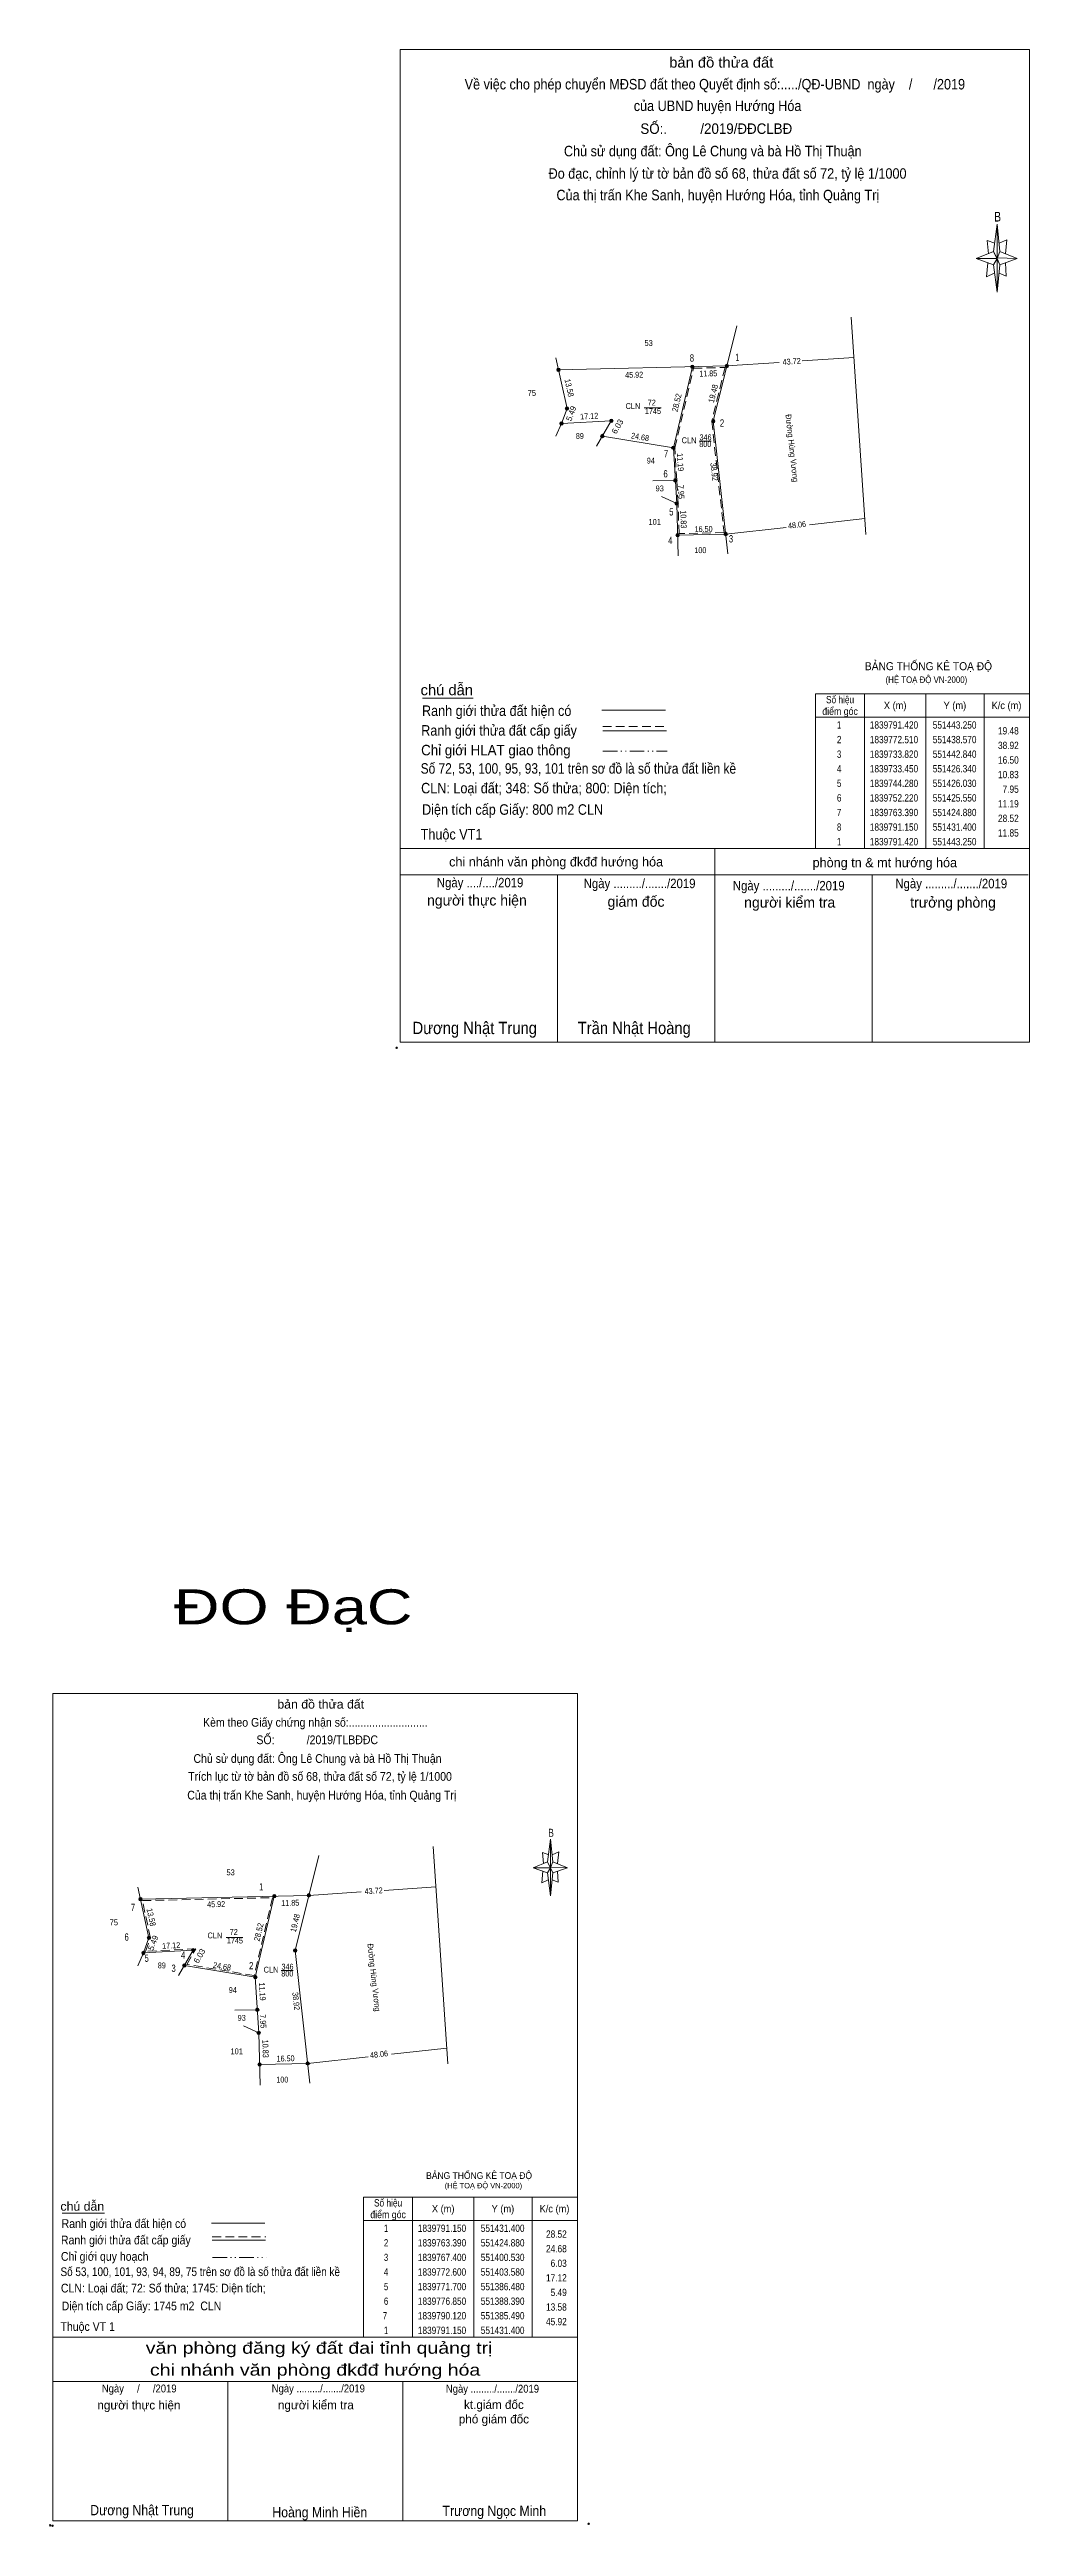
# Model space of a CAD drawing. Header units: metres. Extents: x 550018 to 551491, y 1839052 to 1839902.
# Drawn here: x 550873 to 551209, y 1839052 to 1839902 of the extents above; entities that cross this region are included whole.
import ezdxf
from ezdxf.enums import TextEntityAlignment as Align

# ---------------------------------------------------------------- set-up
doc = ezdxf.new("R2010")
doc.units = ezdxf.units.M
doc.header["$PDMODE"] = 32
doc.header["$PDSIZE"] = 0.5
for name, pattern in [('DASH_DOUBLE_DOT', [9.2, 5, -1.2, 0.3, -1.2, 0.3, -1.2]), ('DOTTED', [1.5, 0.3, -1.2]), ('MEDIUM_DASHED', [4.5, 3, -1.5]), ('SHORT_DASHED', [2.7, 1.5, -1.2])]:
    doc.linetypes.add(name, pattern=pattern)
for name, color, linetype, lineweight in [('1', 7, 'DOTTED', 13), ('17', 7, 'Continuous', 13), ('2', 7, 'SHORT_DASHED', 13), ('28', 7, 'Continuous', 13), ('5', 7, 'Continuous', 13), ('6', 7, 'Continuous', 13), ('63', 7, 'Continuous', 13)]:
    doc.layers.add(name, color=color, linetype=linetype, lineweight=lineweight)

msp = doc.modelspace()

# ---------------------------------------------------------------- texts
at = {"layer": '1'}
for s, width, p in [('53', 0.8, (551078.565, 1839799.96)), ('75', 0.8, (551038.5, 1839782.82)), ('CLN', 0.95, (551073.175, 1839778.35)), ('1745', 0.85, (551080.05, 1839776.61)), ('72', 0.85, (551079.645, 1839779.54)), ('89', 0.85, (551054.965, 1839768.07)), ('CLN', 0.95, (551092.435, 1839766.62)), ('800', 0.85, (551098.005, 1839765.29)), ('346', 0.85, (551098.09, 1839767.64)), ('94', 0.85, (551079.32, 1839759.64)), ('93', 0.8, (551082.365, 1839750.1)), ('101', 0.8, (551080.655, 1839738.62)), ('100', 0.85, (551096.305, 1839728.93)), ('53', 0.8, (550935.125, 1839275.68)), ('75', 0.8, (550895.06, 1839258.54)), ('72', 0.85, (550936.205, 1839255.26)), ('CLN', 0.95, (550929.735, 1839254.07)), ('1745', 0.85, (550936.61, 1839252.33)), ('89', 0.85, (550911.525, 1839243.79)), ('CLN', 0.95, (550948.995, 1839242.34)), ('800', 0.85, (550954.565, 1839241.01)), ('346', 0.85, (550954.65, 1839243.36)), ('94', 0.85, (550935.88, 1839235.36)), ('93', 0.8, (550938.925, 1839225.82)), ('101', 0.8, (550937.215, 1839214.34)), ('100', 0.85, (550952.865, 1839204.65))]:
    msp.add_text(s, height=2, dxfattribs=dict(at, width=width)).set_placement(p, align=Align.CENTER)
for s, height, width, p in [('BẢNG THỐNG KÊ TOẠ ĐỘ ', 2.3, 0.95, (551002.2, 1839171.62)), ('(HỆ TOẠ ĐỘ VN-2000)', 1.86, 0.9, (551008.6, 1839168.38))]:
    msp.add_text(s, height=height, dxfattribs=dict(at, width=width)).set_placement(p)
at = {"layer": '2', "width": 0.95}
for p in [(551088.46, 1839777.18), (550945.02, 1839252.9)]:
    msp.add_text('28.52', height=2, rotation=76.782, dxfattribs=at).set_placement(p)
at = {"layer": '28'}
for s, height, width, p in [('bản đồ thửa đất', 3.6, 1.05, (551103.485, 1839895.36)), ('Về việc cho phép chuyển MĐSD đất theo Quyết định số:...../QĐ-UBND  ngày    /      /2019', 3.6, 0.9, (551101.29, 1839887.88)), ('của UBND huyện Hướng Hóa', 3.6, 0.9, (551102.23, 1839880.48)), ('SỐ:.         /2019/ĐĐCLBĐ', 3.6, 0.95, (551101.785, 1839872.64)), ('Chủ sử dụng đất: Ông Lê Chung và bà Hồ Thị Thuận', 3.6, 0.9, (551100.58, 1839864.96)), ('Đo đạc, chỉnh lý từ tờ bản đồ số 68, thửa đất số 72, tỷ lệ 1/1000 ', 3.6, 0.9, (551106.25, 1839857.28)), ('Của thị trấn Khe Sanh, huyện Hướng Hóa, tỉnh Quảng Trị', 3.6, 0.9, (551102.315, 1839849.88)), ('B', 3.306, 0.8, (551198.315, 1839842.61)), ('BẢNG THỐNG KÊ TOẠ ĐỘ ', 2.76, 0.95, (551175.08, 1839688.79)), ('(HỆ TOẠ ĐỘ VN-2000)', 2.24, 0.9, (551173.875, 1839684.42)), ('Ngày ..../..../2019', 3.24, 0.9, (551020.735, 1839614.37)), ('Ngày ........./......./2019', 3.24, 0.9, (551075.475, 1839614.08)), ('Ngày ........./......./2019', 3.24, 0.9, (551126.635, 1839613.32)), ('Ngày ........./......./2019', 3.24, 0.9, (551182.415, 1839614.04)), ('Dương Nhật Trung', 4.2, 0.9, (551018.9, 1839564.06)), ('Trần Nhật Hoàng', 4.2, 0.9, (551073.65, 1839564.06))]:
    msp.add_text(s, height=height, dxfattribs=dict(at, width=width)).set_placement(p, align=Align.CENTER)
for s, width, p in [('chú dẫn', 1.05, (551000.31, 1839680.22)), ('Ranh giới thửa đất hiện có ', 0.9, (551000.79, 1839673.12)), ('Ranh giới thửa đất cấp giấy', 0.9, (551000.52, 1839666.36)), ('Số 72, 53, 100, 95, 93, 101 trên sơ đồ là số thửa đất liền kề', 0.85, (551000.34, 1839653.32)), ('Chỉ giới HLAT giao thông', 0.95, (551000.5, 1839659.61)), ('CLN: Loại đất; 348: Số thửa; 800: Diện tích;', 0.9, (551000.5, 1839646.58)), ('Diện tích cấp Giấy: 800 m2 CLN', 0.9, (551000.82, 1839639.24)), ('Thuộc VT1', 0.9, (551000.34, 1839630.76))]:
    msp.add_text(s, height=3.6, dxfattribs=dict(at, width=width)).set_placement(p)
for s, height, p in [('chi nhánh văn phòng đkđđ hướng hóa', 3.24, (551046.82, 1839621.52)), ('phòng tn & mt hướng hóa', 3.24, (551159.615, 1839621.24)), ('người thực hiện', 3.6, (551019.64, 1839608.13)), ('giám đốc', 3.6, (551074.24, 1839607.7)), ('người kiểm tra', 3.6, (551126.975, 1839607.41)), ('trưởng phòng', 3.6, (551183.015, 1839607.41))]:
    msp.add_text(s, height=height, dxfattribs=at).set_placement(p, align=Align.CENTER)
at = {"layer": '5'}
for s, height, width, p in [('ĐO ĐạC', 12, 1.35, (550956.6, 1839361.72)), ('bản đồ thửa đất', 3, 1.05, (550966.05, 1839332.84)), ('Kèm theo Giấy chứng nhận số:...........................', 3, 0.9, (550964.21, 1839326.62)), ('SỐ:           /2019/TLBĐĐC', 3, 0.9, (550964.85, 1839320.64)), ('Chủ sử dụng đất: Ông Lê Chung và bà Hồ Thị Thuận', 3, 0.9, (550964.945, 1839314.22)), ('Trích lục từ tờ bản đồ số 68, thửa đất số 72, tỷ lệ 1/1000', 3, 0.9, (550965.81, 1839308.08)), ('Của thị trấn Khe Sanh, huyện Hướng Hóa, tỉnh Quảng Trị', 3, 0.9, (550966.4, 1839301.66)), ('B', 2.755, 0.8, (551045.07, 1839288.88)), ('văn phòng đăng ký đất đai tỉnh quảng trị', 4, 1.25, (550965.5, 1839111.68)), ('chi nhánh văn phòng đkđđ hướng hóa', 4, 1.25, (550964.12, 1839104.16)), ('Ngày     /     /2019', 2.7, 0.9, (550903.77, 1839098.42)), ('Ngày ........./......./2019', 2.7, 0.9, (550965.22, 1839098.44)), ('Ngày ........./......./2019', 2.7, 0.9, (551024.98, 1839098.34)), ('Dương Nhật Trung', 3.5, 0.9, (550904.73, 1839056.32)), ('Hoàng Minh Hiền', 3.5, 0.9, (550965.72, 1839055.6)), ('Trương Ngọc Minh', 3.5, 0.9, (551025.61, 1839056.06))]:
    msp.add_text(s, height=height, dxfattribs=dict(at, width=width)).set_placement(p, align=Align.CENTER)
for s, p in [('người thực hiện', (550903.67, 1839092.58)), ('người kiểm tra', (550964.38, 1839092.62)), ('kt.giám đốc', (551025.48, 1839092.74)), ('phó giám đốc', (551025.48, 1839087.79))]:
    msp.add_text(s, height=3, dxfattribs=at).set_placement(p, align=Align.CENTER)
at = {"layer": '6'}
for s, width, p in [('chú dẫn', 1.05, (550876.74, 1839160.72)), ('Ranh giới thửa đất hiện có ', 0.9, (550877.14, 1839154.8)), ('Chỉ giới quy hoạch', 0.9, (550876.9, 1839143.54)), ('Ranh giới thửa đất cấp giấy', 0.9, (550876.92, 1839149.16)), ('Số 53, 100, 101, 93, 94, 89, 75 trên sơ đồ là số thửa đất liền kề', 0.85, (550876.76, 1839138.3)), ('CLN: Loại đất; 72: Số thửa; 1745: Diện tích;', 0.9, (550876.9, 1839132.68)), ('Diện tích cấp Giấy: 1745 m2  CLN', 0.9, (550877.16, 1839126.56)), ('Thuộc VT 1', 0.9, (550876.76, 1839119.5))]:
    msp.add_text(s, height=3, dxfattribs=dict(at, width=width)).set_placement(p)
at = {"layer": '63'}
for s, width, p in [('8', 0.75, (551093.425, 1839794.58)), ('1', 0.65, (551109, 1839794.76)), ('2', 0.8, (551103.755, 1839772.28)), ('6', 0.8, (551084.375, 1839754.88)), ('7', 0.75, (551084.555, 1839761.77)), ('5', 0.75, (551086.365, 1839741.83)), ('4', 0.8, (551086, 1839732.04)), ('3', 0.75, (551106.835, 1839732.59)), ('điểm góc', 0.9, (551144.26, 1839673.47)), ('Số hiệu', 0.85, (551144.26, 1839677.47)), ('X (m)', 0.95, (551163.16, 1839675.47)), ('Y (m)', 0.95, (551183.655, 1839675.47)), ('K/c (m)', 0.95, (551201.36, 1839675.47)), (' 2', 0.85, (551143.56, 1839663.77)), (' 1', 0.75, (551143.555, 1839668.77)), ('1839791.420', 0.85, (551162.76, 1839668.77)), ('1839772.510', 0.85, (551162.76, 1839663.77)), ('551443.250', 0.85, (551183.565, 1839668.77)), ('551438.570', 0.85, (551183.565, 1839663.77)), (' 4', 0.85, (551143.555, 1839653.77)), (' 3', 0.8, (551143.56, 1839658.77)), ('1839733.820', 0.85, (551162.76, 1839658.77)), ('1839733.450', 0.85, (551162.76, 1839653.77)), ('551442.840', 0.85, (551183.565, 1839658.77)), ('551426.340', 0.85, (551183.565, 1839653.77)), (' 5', 0.8, (551143.56, 1839648.77)), ('1839744.280', 0.85, (551162.76, 1839648.77)), ('551426.030', 0.85, (551183.565, 1839648.77)), (' 6', 0.85, (551143.56, 1839643.77)), (' 7', 0.8, (551143.56, 1839638.77)), ('1839752.220', 0.85, (551162.76, 1839643.77)), ('1839763.390', 0.85, (551162.76, 1839638.77)), ('551425.550', 0.85, (551183.565, 1839643.77)), ('551424.880', 0.85, (551183.565, 1839638.77)), (' 8', 0.8, (551143.56, 1839633.77)), (' 1', 0.75, (551143.555, 1839628.77)), ('1839791.150', 0.85, (551162.76, 1839633.77)), ('1839791.420', 0.85, (551162.76, 1839628.77)), ('551431.400', 0.85, (551183.565, 1839633.77)), ('551443.250', 0.85, (551183.565, 1839628.77)), ('7', 0.75, (550901.635, 1839263.42)), ('1', 0.65, (550945.64, 1839270.48)), ('6', 0.8, (550899.455, 1839253.27)), ('5', 0.75, (550906.325, 1839246.02)), ('4', 0.8, (550918.83, 1839247.1)), ('3', 0.75, (550915.565, 1839242.58)), ('2', 0.8, (550942.195, 1839243.47)), ('Số hiệu', 0.85, (550989.17, 1839162.15)), ('điểm góc', 0.9, (550989.17, 1839158.15)), ('1', 0.65, (550988.47, 1839153.45)), ('1839791.150', 0.85, (551007.67, 1839153.45)), ('X (m)', 0.95, (551008.07, 1839160.15)), ('551431.400', 0.85, (551028.475, 1839153.45)), ('Y (m)', 0.95, (551028.565, 1839160.15)), ('K/c (m)', 0.95, (551046.27, 1839160.15)), ('2', 0.8, (550988.475, 1839148.45)), ('3', 0.75, (550988.475, 1839143.45)), ('1839763.390', 0.85, (551007.67, 1839148.45)), ('1839767.400', 0.85, (551007.67, 1839143.45)), ('551424.880', 0.85, (551028.475, 1839148.45)), ('551400.530', 0.85, (551028.475, 1839143.45)), ('4', 0.8, (550988.47, 1839138.45)), ('1839772.600', 0.85, (551007.67, 1839138.45)), ('551403.580', 0.85, (551028.475, 1839138.45)), ('6', 0.8, (550988.475, 1839128.45)), ('5', 0.75, (550988.475, 1839133.45)), ('1839771.700', 0.85, (551007.67, 1839133.45)), ('1839776.850', 0.85, (551007.67, 1839128.45)), ('551386.480', 0.85, (551028.475, 1839133.45)), ('551388.390', 0.85, (551028.475, 1839128.45)), ('7 ', 0.8, (550988.475, 1839123.45)), ('1', 0.65, (550988.47, 1839118.45)), ('1839790.120', 0.85, (551007.67, 1839123.45)), ('1839791.150', 0.85, (551007.67, 1839118.45)), ('551385.490', 0.85, (551028.475, 1839123.45)), ('551431.400', 0.85, (551028.475, 1839118.45))]:
    msp.add_text(s, height=2.5, dxfattribs=dict(at, width=width)).set_placement(p, align=Align.CENTER)
for s, rotation, width, p in [('11.85', 1.289, 0.85, (551099.047, 1839789.515)), ('43.72', 3.817, 0.9, (551127.733, 1839793.658)), ('13.58', 282.327, 0.9, (551050.349, 1839785.373)), ('45.92', 1.289, 0.85, (551073.622, 1839789.066)), ('19.48', 76.099, 0.95, (551101.68, 1839783.38)), ('17.12', 3.013, 0.9, (551058.217, 1839774.895)), ('Đường Hùng Vương', 276.295, 0.95, (551126.79, 1839764.835)), ('24.68', 350.648, 0.9, (551075.468, 1839767.786)), ('11.19', 273.433, 0.9, (551088.467, 1839760.055)), ('38.92', 276.298, 0.9, (551100.061, 1839756.715)), ('7.95', 273.46, 0.85, (551088.727, 1839749.85)), ('10.83', 271.64, 0.85, (551089.552, 1839740.494)), ('16.50', 1.285, 0.85, (551097.438, 1839736.176)), ('48.06', 6.307, 0.9, (551129.585, 1839737.631)), ('45.92', 1.289, 0.85, (550930.182, 1839264.786)), ('11.85', 1.289, 0.85, (550955.607, 1839265.235)), ('43.72', 3.817, 0.9, (550984.288, 1839269.377)), ('13.58', 282.327, 0.9, (550906.91, 1839261.088)), ('19.48', 76.099, 0.95, (550958.24, 1839259.1)), ('17.12', 3.013, 0.9, (550914.777, 1839250.615)), ('Đường Hùng Vương', 276.295, 0.95, (550983.35, 1839240.555)), ('24.68', 350.648, 0.9, (550932.028, 1839243.506)), ('11.19', 273.433, 0.85, (550945.026, 1839235.78)), ('38.92', 276.298, 0.9, (550956.62, 1839232.44)), ('7.95', 273.46, 0.85, (550945.287, 1839225.57)), ('10.83', 271.64, 0.85, (550946.112, 1839216.214)), ('16.50', 1.285, 0.85, (550953.998, 1839211.896)), ('48.06', 6.307, 0.9, (550986.14, 1839213.35))]:
    msp.add_text(s, height=2, rotation=rotation, dxfattribs=dict(at, width=width)).set_placement(p, align=Align.CENTER)
for s, rotation, p in [('5.49', 69.652, (551052.926, 1839776.452)), ('6.03', 59.607, (551068.737, 1839771.829)), ('5.49', 69.652, (550909.486, 1839252.172)), ('6.03', 59.607, (550925.297, 1839247.549))]:
    msp.add_text(s, height=2, rotation=rotation, dxfattribs=at).set_placement(p, align=Align.CENTER)
at = {"layer": '63', "width": 0.85}
for s, p in [('38.92', (551205.56, 1839661.77)), ('19.48', (551205.56, 1839666.77)), ('16.50', (551205.56, 1839656.77)), ('10.83', (551205.56, 1839651.77)), ('7.95', (551205.56, 1839646.77)), ('28.52', (551205.56, 1839636.77)), ('11.19', (551205.56, 1839641.77)), ('11.85', (551205.56, 1839631.77)), ('28.52', (551050.47, 1839151.45)), ('24.68', (551050.47, 1839146.45)), ('17.12', (551050.47, 1839136.45)), ('6.03', (551050.47, 1839141.45)), ('13.58', (551050.47, 1839126.45)), ('5.49', (551050.47, 1839131.45)), ('45.92', (551050.47, 1839121.45))]:
    msp.add_text(s, height=2.5, dxfattribs=at).set_placement(p, align=Align.RIGHT)

# ---------------------------------------------------------------- hatches: boundary and pattern name
at = {"layer": '2'}
for points in [[(551048.26, 1839791.78, 1), (551047.06, 1839791.78, 1)], [(551094.17, 1839792.81, 1), (551092.97, 1839792.81, 1)], [(551106.02, 1839793.08, 1), (551104.82, 1839793.08, 1)], [(551051.16, 1839778.51, 1), (551049.96, 1839778.51, 1)], [(551066.35, 1839774.26, 1), (551065.15, 1839774.26, 1)], [(551101.34, 1839774.17, 1), (551100.14, 1839774.17, 1)], [(551049.25, 1839773.36, 1), (551048.05, 1839773.36, 1)], [(551063.3, 1839769.06, 1), (551062.1, 1839769.06, 1)], [(551087.65, 1839765.05, 1), (551086.45, 1839765.05, 1)], [(551088.32, 1839753.88, 1), (551087.12, 1839753.88, 1)], [(551088.8, 1839745.94, 1), (551087.6, 1839745.94, 1)], [(551089.11, 1839735.11, 1), (551087.91, 1839735.11, 1)], [(551105.61, 1839735.48, 1), (551104.41, 1839735.48, 1)], [(550904.82, 1839267.5, 1), (550903.62, 1839267.5, 1)], [(550950.73, 1839268.53, 1), (550949.53, 1839268.53, 1)], [(550962.58, 1839268.8, 1), (550961.38, 1839268.8, 1)], [(550905.81, 1839249.08, 1), (550904.61, 1839249.08, 1)], [(550907.72, 1839254.23, 1), (550906.52, 1839254.23, 1)], [(550922.91, 1839249.98, 1), (550921.71, 1839249.98, 1)], [(550957.9, 1839249.89, 1), (550956.7, 1839249.89, 1)], [(550919.86, 1839244.78, 1), (550918.66, 1839244.78, 1)], [(550944.21, 1839240.77, 1), (550943.01, 1839240.77, 1)], [(550944.88, 1839229.6, 1), (550943.68, 1839229.6, 1)], [(550945.36, 1839221.66, 1), (550944.16, 1839221.66, 1)], [(550945.67, 1839210.83, 1), (550944.47, 1839210.83, 1)], [(550962.17, 1839211.2, 1), (550960.97, 1839211.2, 1)]]:
    msp.add_hatch(color=256, dxfattribs=at).paths.add_polyline_path(points)

# ---------------------------------------------------------------- linework, layer by layer
at = {"layer": '1', "linetype": 'MEDIUM_DASHED'}
msp.add_lwpolyline([(551104.78, 1839792.57), (551100.23, 1839774.2), (551104.45, 1839735.97), (551089, 1839735.62), (551088.7, 1839745.96), (551088.22, 1839753.91), (551087.55, 1839765.01), (551093.97, 1839792.32)], close=True, dxfattribs=at)
at = {"layer": '17'}
msp.add_line((550877.36, 1839159.9), (550891.84, 1839159.9), dxfattribs=at)
at = {"layer": '2', "linetype": 'Continuous'}
for p, q in [((551148.12, 1839809.82), (551153.07, 1839735.34)), ((551100.74, 1839774.17), (551108.81, 1839806.79)), ((551050.56, 1839778.51), (551046.76, 1839795.89)), ((551105.42, 1839793.08), (551047.66, 1839791.78)), ((551087.05, 1839765.05), (551093.57, 1839792.81)), ((551050.56, 1839778.51), (551048.65, 1839773.36)), ((551087.05, 1839765.05), (551062.7, 1839769.06)), ((551100.74, 1839774.17), (551105.76, 1839728.7)), ((551152.71, 1839740.75), (551133.8, 1839738.66)), ((551105.01, 1839735.48), (551088.51, 1839735.11)), ((551125.75, 1839737.77), (551105.01, 1839735.48)), ((550957.3, 1839249.89), (550965.37, 1839282.51)), ((551004.68, 1839285.54), (551009.63, 1839211.06)), ((550907.12, 1839254.23), (550903.32, 1839271.61)), ((550961.98, 1839268.8), (550904.22, 1839267.5)), ((550943.61, 1839240.77), (550950.13, 1839268.53)), ((550907.12, 1839254.23), (550905.21, 1839249.08)), ((550957.3, 1839249.89), (550962.32, 1839204.42)), ((550943.61, 1839240.77), (550919.26, 1839244.78)), ((551009.27, 1839216.47), (550990.36, 1839214.38)), ((550961.57, 1839211.2), (550945.07, 1839210.83)), ((550982.31, 1839213.49), (550961.57, 1839211.2))]:
    msp.add_line(p, q, dxfattribs=at)
for points in [[(551060.69, 1839765.65), (551065.75, 1839774.26), (551048.65, 1839773.36)], [(551088.72, 1839728.01), (551088.2, 1839745.94), (551087.05, 1839765.05)], [(550917.25, 1839241.37), (550922.31, 1839249.98), (550905.21, 1839249.08)], [(550945.28, 1839203.73), (550944.76, 1839221.66), (550943.61, 1839240.77)]]:
    msp.add_lwpolyline(points, dxfattribs=at)
for centre in [(551047.66, 1839791.78), (551093.57, 1839792.81), (551105.42, 1839793.08), (551050.56, 1839778.51), (551065.75, 1839774.26), (551100.74, 1839774.17), (551048.65, 1839773.36), (551062.7, 1839769.06), (551087.05, 1839765.05), (551087.72, 1839753.88), (551088.2, 1839745.94), (551088.51, 1839735.11), (551105.01, 1839735.48), (550904.22, 1839267.5), (550950.13, 1839268.53), (550961.98, 1839268.8), (550905.21, 1839249.08), (550907.12, 1839254.23), (550922.31, 1839249.98), (550957.3, 1839249.89), (550919.26, 1839244.78), (550943.61, 1839240.77), (550944.28, 1839229.6), (550944.76, 1839221.66), (550945.07, 1839210.83), (550961.57, 1839211.2)]:
    msp.add_circle(centre, 0.6, dxfattribs=at)
at = {"layer": '28'}
for p, q in [((551196.92, 1839832.29), (551198.12, 1839841.65)), ((551196.92, 1839827.73), (551190.92, 1839829.89)), ((551199.08, 1839827.73), (551198.12, 1839818.37)), ((551199.08, 1839832.29), (551205.08, 1839829.89)), ((551201, 1839828.45), (551201.24, 1839823.89)), ((551201.24, 1839823.89), (551198.84, 1839824.85)), ((551001.03, 1839679.22), (551018.4, 1839679.22)), ((551062.47, 1839675.04), (551084.4, 1839675.04)), ((551062.8, 1839668.01), (551084.74, 1839668.01)), ((550993.26, 1839627.72), (551209.26, 1839627.72)), ((550993.26, 1839627.72), (551209.26, 1839627.72)), ((550993.26, 1839627.72), (551209.26, 1839627.72)), ((551101.26, 1839561.24), (551101.26, 1839627.72)), ((550993.26, 1839618.6), (551208.78, 1839618.6)), ((551047.26, 1839561.24), (551047.26, 1839618.6)), ((551155.26, 1839561.24), (551155.26, 1839618.6)), ((551209.26, 1839561.24), (550993.26, 1839561.24))]:
    msp.add_line(p, q, dxfattribs=at)
at = {"layer": '28', "linetype": 'MEDIUM_DASHED'}
msp.add_line((551062.8, 1839669.5), (551084.88, 1839669.5), dxfattribs=at)
at = {"layer": '28', "linetype": 'DASH_DOUBLE_DOT'}
msp.add_line((551062.88, 1839661), (551084.96, 1839661), dxfattribs=at)
at = {"layer": '28'}
for points in [[(550993.26, 1839901.56), (551209.26, 1839901.56), (551209.26, 1839561.24), (550993.26, 1839561.24)], [(551198.12, 1839841.65), (551199.08, 1839832.29), (551198.12, 1839829.89)], [(551198.12, 1839829.89), (551190.92, 1839829.89), (551196.92, 1839832.29), (551199.08, 1839827.73), (551205.08, 1839829.89), (551198.12, 1839830.13)], [(551198.12, 1839829.89), (551198.12, 1839818.37), (551196.92, 1839827.73)]]:
    msp.add_lwpolyline(points, close=True, dxfattribs=at)
for points in [[(551197.4, 1839835.17), (551194.76, 1839836.13), (551195.24, 1839831.57)], [(551198.84, 1839835.17), (551201.48, 1839836.37), (551201, 1839831.57)], [(551198.12, 1839829.89), (551196.92, 1839832.29), (551190.92, 1839829.89)], [(551195, 1839828.45), (551194.52, 1839823.65), (551197.16, 1839824.85)], [(551198.12, 1839829.89), (551199.08, 1839827.73), (551205.08, 1839829.89)]]:
    msp.add_lwpolyline(points, dxfattribs=at)
msp.add_point((550992.1, 1839559.36), dxfattribs=at)
at = {"layer": '5'}
for p, q in [((551043.91, 1839280.28), (551044.91, 1839288.08)), ((551043.91, 1839276.48), (551038.91, 1839278.28)), ((551045.71, 1839276.48), (551044.91, 1839268.68)), ((551047.51, 1839273.28), (551045.51, 1839274.08)), ((551045.71, 1839280.28), (551050.71, 1839278.28)), ((551047.31, 1839277.08), (551047.51, 1839273.28)), ((550874.17, 1839117.4), (551054.17, 1839117.4)), ((550874.17, 1839102.2), (551053.77, 1839102.2)), ((550874.17, 1839102.2), (551053.77, 1839102.2)), ((550874.17, 1839102.2), (551053.77, 1839102.2)), ((550934.17, 1839054.4), (550934.17, 1839102.2)), ((550994.17, 1839054.4), (550994.17, 1839102.2))]:
    msp.add_line(p, q, dxfattribs=at)
for points in [[(550874.17, 1839338), (551054.17, 1839338), (551054.17, 1839054.4), (550874.17, 1839054.4)], [(551044.91, 1839288.08), (551045.71, 1839280.28), (551044.91, 1839278.28)], [(551044.91, 1839278.28), (551038.91, 1839278.28), (551043.91, 1839280.28), (551045.71, 1839276.48), (551050.71, 1839278.28), (551044.91, 1839278.48)], [(551044.91, 1839278.28), (551044.91, 1839268.68), (551043.91, 1839276.48)]]:
    msp.add_lwpolyline(points, close=True, dxfattribs=at)
for points in [[(551044.31, 1839282.68), (551042.11, 1839283.48), (551042.51, 1839279.68)], [(551045.51, 1839282.68), (551047.71, 1839283.68), (551047.31, 1839279.68)], [(551044.91, 1839278.28), (551043.91, 1839280.28), (551038.91, 1839278.28)], [(551042.31, 1839277.08), (551041.91, 1839273.08), (551044.11, 1839274.08)], [(551044.91, 1839278.28), (551045.71, 1839276.48), (551050.71, 1839278.28)], [(551054.17, 1839054.4), (550874.17, 1839054.4), (550874.17, 1839102.2)]]:
    msp.add_lwpolyline(points, dxfattribs=at)
for p in [(550873.23, 1839052.86), (550874.03, 1839052.72)]:
    msp.add_point(p, dxfattribs=at)
at = {"layer": '6'}
for p, q in [((550928.56, 1839156.42), (550946.84, 1839156.42)), ((550928.84, 1839150.56), (550947.12, 1839150.56))]:
    msp.add_line(p, q, dxfattribs=at)
at = {"layer": '6', "linetype": 'MEDIUM_DASHED'}
msp.add_line((550928.84, 1839151.8), (550947.24, 1839151.8), dxfattribs=at)
at = {"layer": '6'}
msp.add_point((551057.97, 1839053.4), dxfattribs=at)
at = {"layer": '63'}
for p, q in [((551105.42, 1839793.08), (551123.37, 1839794.28)), ((551131.26, 1839794.8), (551149.04, 1839795.99)), ((551077.07, 1839778.68), (551082.82, 1839778.68)), ((551048.65, 1839773.36), (551046.7, 1839768.99)), ((551095.89, 1839767.32), (551100.06, 1839767.32)), ((551080.05, 1839753.71), (551087.72, 1839753.88)), ((551088.2, 1839745.94), (551082.98, 1839748.37)), ((551135.86, 1839672.72), (551209.26, 1839672.72)), ((551152.66, 1839680.72), (551152.66, 1839627.72)), ((551173.66, 1839680.72), (551173.66, 1839627.72)), ((551193.66, 1839680.72), (551193.66, 1839627.72)), ((550961.98, 1839268.8), (550979.93, 1839270)), ((550987.82, 1839270.52), (551005.6, 1839271.71)), ((550905.21, 1839249.08), (550903.26, 1839244.71)), ((550933.63, 1839254.4), (550939.38, 1839254.4)), ((550952.45, 1839243.04), (550956.62, 1839243.04)), ((550936.61, 1839229.43), (550944.28, 1839229.6)), ((550944.76, 1839221.66), (550939.54, 1839224.09)), ((550997.57, 1839165.4), (550997.57, 1839117.4)), ((551018.57, 1839165.4), (551018.57, 1839117.4)), ((551038.57, 1839165.4), (551038.57, 1839117.4)), ((550980.77, 1839157.4), (551054.17, 1839157.4))]:
    msp.add_line(p, q, dxfattribs=at)
at = {"layer": '63', "linetype": 'DASH_DOUBLE_DOT'}
msp.add_line((550928.9, 1839144.72), (550947.3, 1839144.72), dxfattribs=at)
at = {"layer": '63'}
for points in [[(551135.86, 1839680.72), (551209.26, 1839680.72), (551209.26, 1839627.72), (551135.86, 1839627.72)], [(550980.77, 1839165.4), (551054.17, 1839165.4), (551054.17, 1839117.4), (550980.77, 1839117.4)]]:
    msp.add_lwpolyline(points, close=True, dxfattribs=at)
at = {"layer": '63', "linetype": 'MEDIUM_DASHED'}
msp.add_lwpolyline([(550949.5, 1839268.02), (550943.23, 1839241.34), (550920.06, 1839245.16), (550923.21, 1839250.53), (550905.94, 1839249.62), (550907.64, 1839254.19), (550904.84, 1839267.01)], close=True, dxfattribs=at)

msp.set_redraw_order([(e.dxf.handle, doc.entitydb.next_handle()) for e in msp.query("TEXT MTEXT ATTDEF DIMENSION ARC_DIMENSION")])  # texts and dimensions are drawn at this point

doc.saveas('drawing.dxf')
